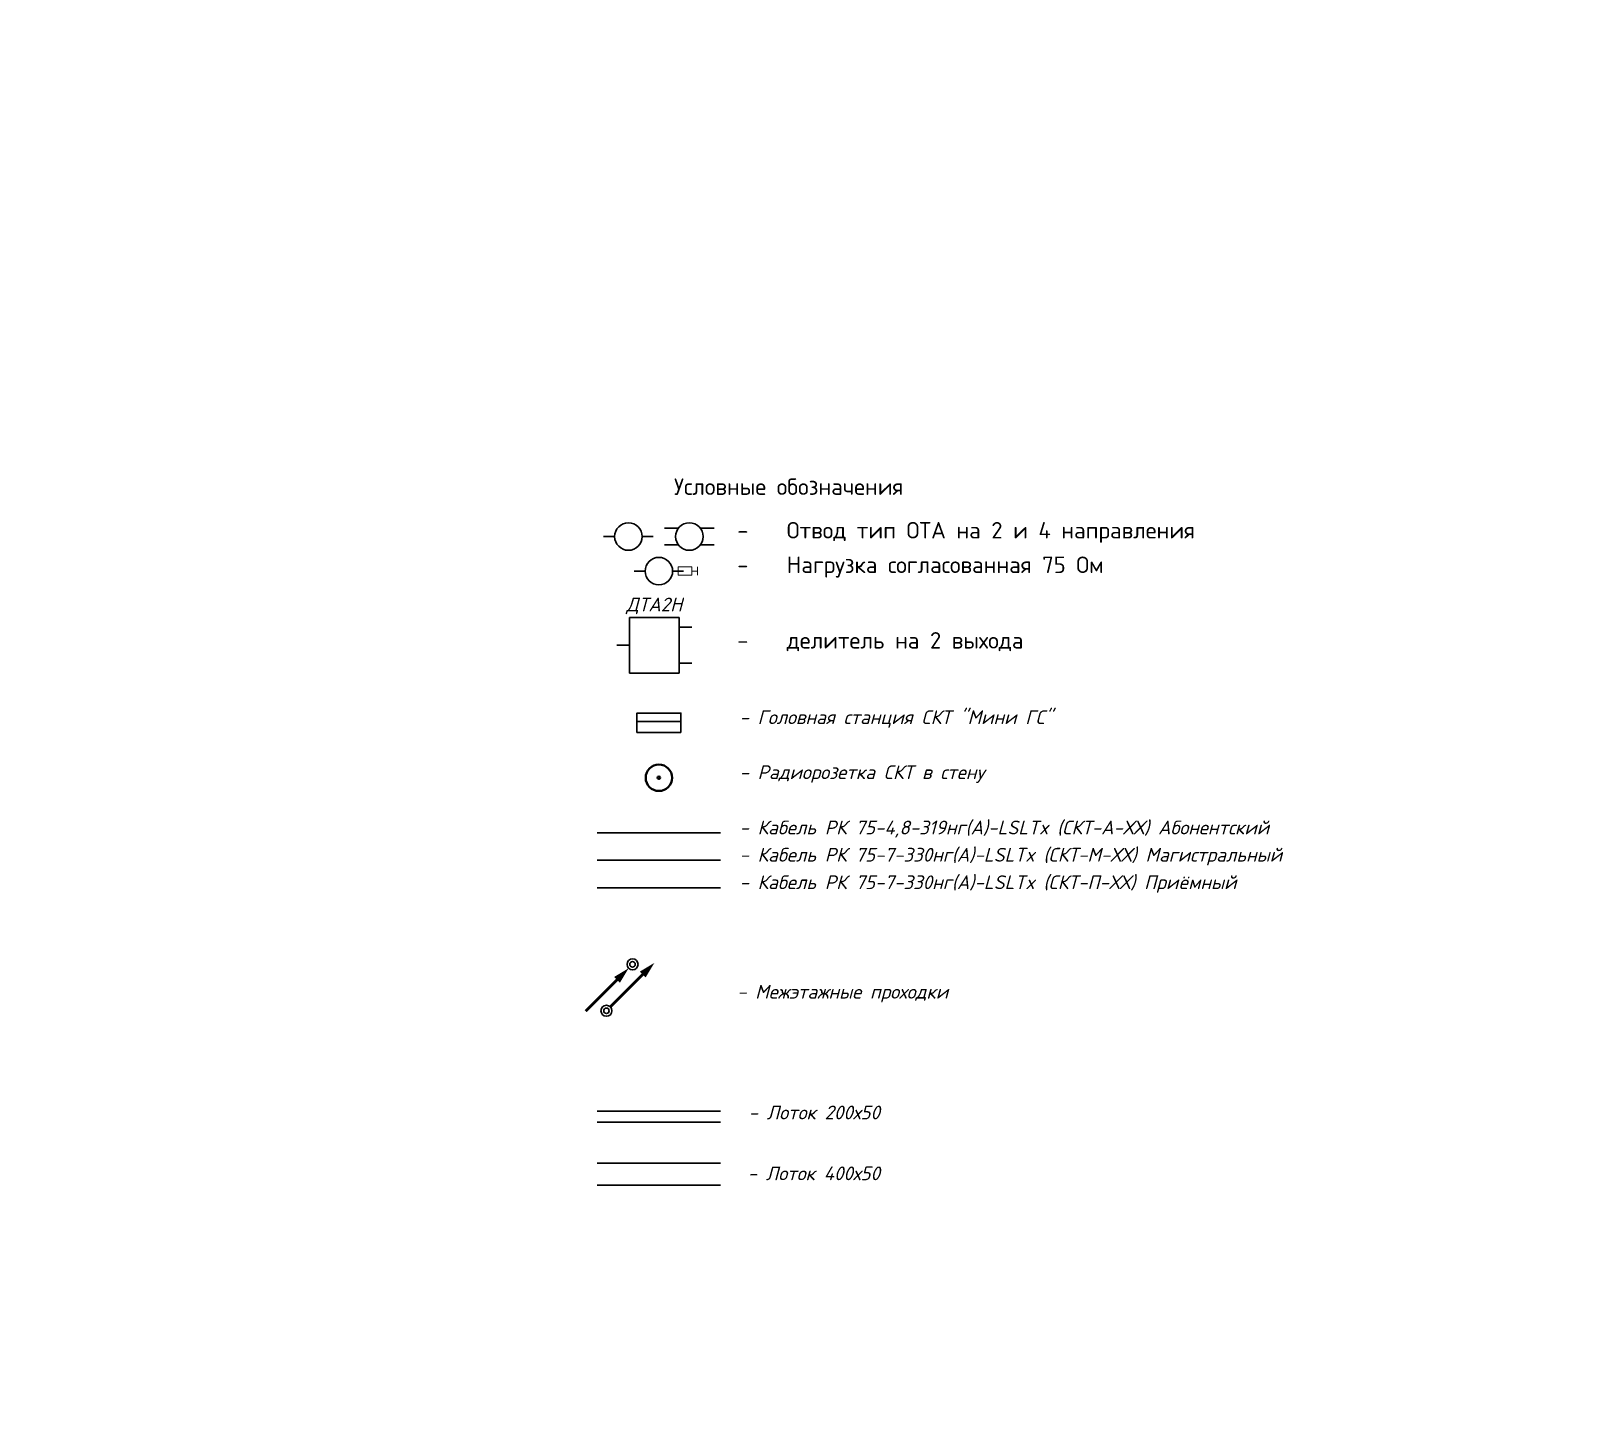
# Model space of a CAD drawing. Header units: millimetres. Extents: x 6978 to 1032874, y -121946 to 20667.
# Drawn here: x 53453 to 81423, y -117034 to -92144 of the extents above; entities that cross this region are included whole.
import ezdxf

# ---------------------------------------------------------------- set-up
doc = ezdxf.new("R2010")
doc.units = ezdxf.units.MM
doc.set_wipeout_variables(frame=1)
doc.linetypes.add('$AUDIT_BAD_LTYPE2', pattern=[0, 0, 0])
for name, color, linetype, lineweight in [('СС Текст', 7, 'Continuous', 25), ('СС_Схема', 7, 'Continuous', 30), ('ТВ. Абонентская', 3, 'Continuous', 30), ('текст', 7, 'Continuous', 13), ('Текст Радио', 7, 'Continuous', 20), ('Часофикация', 250, 'Continuous', 20)]:
    doc.layers.add(name, color=color, linetype=linetype, lineweight=lineweight)
doc.styles.add('DEN', font='isocpeur.ttf', dxfattribs={"height": 300})
doc.styles.add('ISOCPEUR', font='isocpeui.ttf', dxfattribs={"height": 2.5})

# ---------------------------------------------------------------- blocks, each defined once
blk = doc.blocks.new('*U262')
at = {"color": 0}
blk.add_lwpolyline([(-0.71, -0.71, 0, 1.5, 0), (-2.83, -2.83, 2, 2, 0)], format="xyseb", dxfattribs=at)
at = {"color": 0, "const_width": 0.5}
blk.add_lwpolyline([(-8.5, -8.5), (-2.83, -2.83)], dxfattribs=at)
at = {"color": 0}
for radius in [1, 0.5]:
    blk.add_circle((0, 0), radius, dxfattribs=at)
blk = doc.blocks.new('*U261')
at = {"color": 0}
blk.add_lwpolyline([(8.71, 8.71, 0, 1.5, 0), (6.59, 6.59, 2, 2, 0)], format="xyseb", dxfattribs=at)
at = {"color": 0, "const_width": 0.5}
blk.add_lwpolyline([(0.71, 0.71), (6.59, 6.59)], dxfattribs=at)
at = {"color": 0}
for radius in [1, 0.5]:
    blk.add_circle((0, 0), radius, dxfattribs=at)
blk = doc.blocks.new('*U266')
at = {"color": 0, "lineweight": 30}
blk.add_lwpolyline([(800, 0), (800, 350), (0, 350), (0, 0)], close=True, dxfattribs=at)
blk.add_lwpolyline([(800, 200), (0, 200)], dxfattribs=at)
blk = doc.blocks.new('A$C13B90458')
at = {"lineweight": 40}
for radius in [200, 18.8]:
    blk.add_circle((0, 0), radius, dxfattribs=at)
blk = doc.blocks.new('*U275')
for p, q in [((0, 0), (0, 10.09)), ((0, 10.09), (9, 10.09)), ((9, 10.09), (9, 0)), ((9, 8.33), (11.33, 8.33)), ((-2.33, 5.05), (0, 5.05)), ((9, 0), (0, 0)), ((9, 1.77), (11.33, 1.77))]:
    blk.add_line(p, q)
at = {"style": 'ISOCPEUR'}
blk.add_attdef('НАЗВАНИЕ', (-0.61, 11.2), '', height=2.5, dxfattribs=at)
blk = doc.blocks.new('*U277')
at = {"color": 0, "lineweight": 30}
for p, q in [((0, 250), (0, 450)), ((0, -450), (0, -250))]:
    blk.add_line(p, q, dxfattribs=at)
at = {"color": 0, "linetype": '$AUDIT_BAD_LTYPE2', "lineweight": 30}
blk.add_circle((0, 0), 250, dxfattribs=at)
blk = doc.blocks.new('*U276')
at = {"color": 0, "lineweight": 30}
for p, q in [((-150, 200), (-150, 450)), ((150, 200), (150, 450)), ((-150, -450), (-150, -200)), ((150, -450), (150, -200))]:
    blk.add_line(p, q, dxfattribs=at)
at = {"color": 0, "linetype": '$AUDIT_BAD_LTYPE2', "lineweight": 30}
blk.add_circle((0, 0), 250, dxfattribs=at)
blk = doc.blocks.new('Нагр 75 Ом')
for points in [[(2.5, 0), (3.5, 0)], [(3.5, 0.75), (3.5, -0.75)]]:
    blk.add_lwpolyline(points)
at = {"layer": 'Часофикация'}
blk.add_lwpolyline([(2.5, 0.75), (0, 0.75), (0, -0.75), (2.5, -0.75)], close=True, dxfattribs=at)

msp = doc.modelspace()

# ---------------------------------------------------------------- wipeouts: each hides what was drawn before it
msp.add_wipeout([(53453, -92949), (54122, -117034), (81423, -116949), (81188, -92144)]).dxf.layer = 'Текст Радио'

# ---------------------------------------------------------------- next in the draw order: linework, layer by layer
at = {"layer": 'СС_Схема', "color": 3}
msp.add_line((63753, -106721), (65991, -106721), dxfattribs=at)
at = {"layer": 'СС_Схема', "color": 1}
msp.add_line((63753, -107221), (65991, -107221), dxfattribs=at)
at = {"layer": 'СС_Схема', "color": 4}
msp.add_line((63753, -107721), (65991, -107721), dxfattribs=at)
at = {"layer": 'СС_Схема', "color": 67, "true_color": 0x727430}
for p, q in [((65991, -111780), (63753, -111780)), ((63753, -111980), (65991, -111980)), ((65991, -112727), (63753, -112727)), ((63753, -113127), (65991, -113127))]:
    msp.add_line(p, q, dxfattribs=at)

# ---------------------------------------------------------------- next in the draw order: block references
at = {"layer": 'СС Текст', "color": 3, "rotation": 270}
for name, p in [('*U277', (64318, -101337)), ('*U276', (65426, -101337))]:
    msp.add_blockref(name, p, dxfattribs=at)
at = {"layer": 'СС Текст', "color": 8, "rotation": 270}
msp.add_blockref('*U277', (64872, -101965), dxfattribs=at)
at = {"layer": 'СС_Схема', "xscale": 100, "yscale": 100, "zscale": 100}
msp.add_blockref('*U275', (64339, -103817), dxfattribs=at).add_auto_attribs({'НАЗВАНИЕ': 'ДТА2Н'})
at = {"layer": 'СС_Схема', "color": 5, "lineweight": 30}
msp.add_blockref('*U266', (64472, -104896), dxfattribs=at)
at = {"layer": 'СС_Схема', "color": 67, "true_color": 0x727430, "xscale": 100, "yscale": 100, "zscale": 100}
for name, p in [('*U262', (64393, -109112)), ('*U261', (63919, -109956))]:
    msp.add_blockref(name, p, dxfattribs=at)
at = {"layer": 'ТВ. Абонентская', "lineweight": 30, "ltscale": 5, "xscale": 1.2, "yscale": 1.2, "zscale": 1.2}
msp.add_blockref('A$C13B90458', (64872, -105721), dxfattribs=at)
at = {"layer": 'Текст Радио', "xscale": 100, "yscale": 100, "zscale": 100}
msp.add_blockref('Нагр 75 Ом', (65222, -101965), dxfattribs=at)

# ---------------------------------------------------------------- next in the draw order: texts
at = {"layer": 'СС_Схема', "ltscale": 100, "char_height": 250, "attachment_point": 5, "style": 'ISOCPEUR'}
for s, width, insert in [('\\pxql;- Головная станция СКТ "Мини ГС"', 11139.53, (71907, -104654)), ('\\pxql;- Радиорозетка СКТ в стену', 11139.53, (71907, -105654)), ('\\pxql;- Кабель РК 75-4,8-319нг(А)-LSLTx (СКТ-А-ХХ) Абонентский', 11139.53, (71907, -106654)), ('\\pxql;- Кабель РК 75-7-330нг(А)-LSLTx (СКТ-М-ХХ) Магистральный', 11139.53, (71907, -107154)), ('\\pxql;- Кабель РК 75-7-330нг(А)-LSLTx (СКТ-П-ХХ) Приёмный', 11139.53, (71907, -107654)), ('\\pxql;- Межэтажные проходки', 7258.59, (69923, -109644)), ('- {\\C7;Лоток 200х50\\P\\pxql;} ', 2852.05, (67697, -112013)), ('- {\\C7;Лоток 400х50} ', 2852.05, (67689, -112911))]:
    msp.add_mtext_dynamic_manual_height_columns(s, width=width, gutter_width=12.5, heights=[0], dxfattribs=dict(at, insert=insert))
at = {"layer": 'текст', "color": 7, "char_height": 300, "width": 13430.63, "attachment_point": 1, "style": 'DEN'}
for s, insert in [('\\pxi-3,l5,sm1.5,t5;Условные обозначения', (64547, -100280)), ('\\pxi-3,l5,sm1.5,t5;-^IОтвод тип ОТА на 2 и 4 направления', (65696, -101072)), ('\\pxi-3,l5,sm1.5,t5;-^IНагрузка согласованная 75 Ом', (65696, -101700)), ('\\pxi-3,l5,sm1.5,t5;-^Iделитель на 2 выхода', (65696, -103073))]:
    msp.add_mtext(s, dxfattribs=dict(at, insert=insert))

doc.saveas('drawing.dxf')
